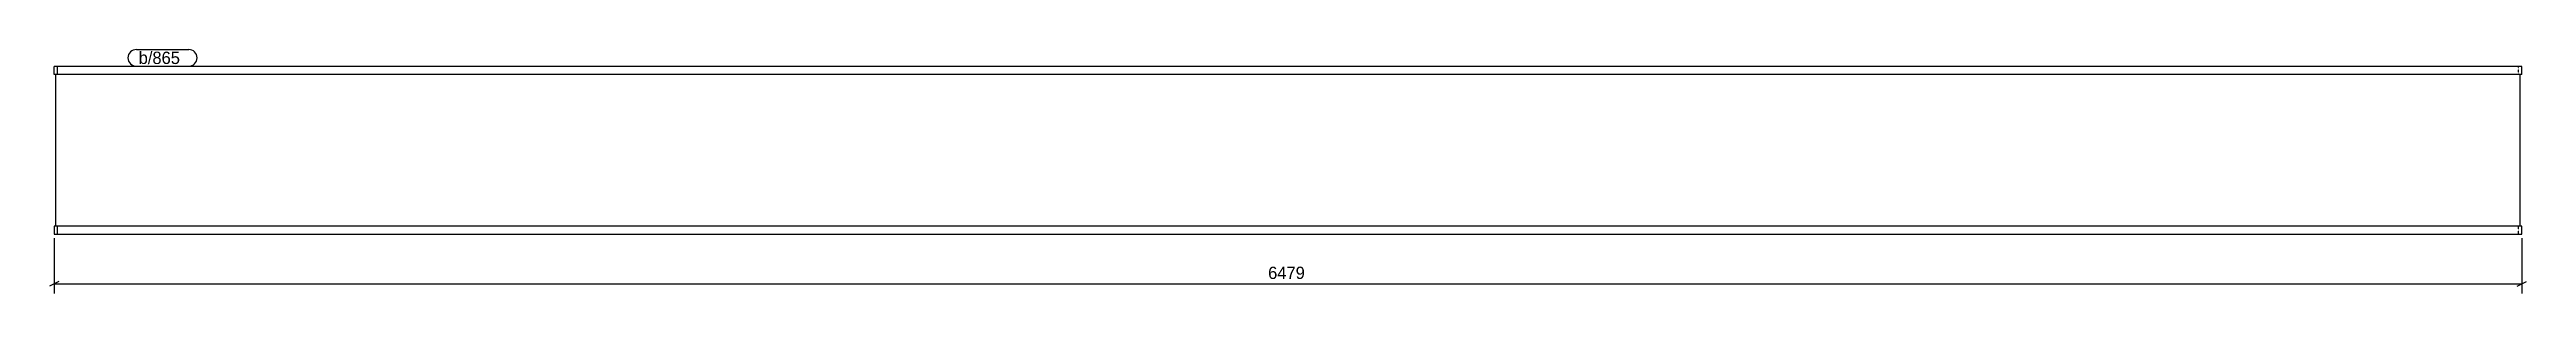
# Model space of a CAD drawing. Header units: millimetres. Extents: x 26 to 18208, y 32 to 744.
# Drawn here: x 11705 to 18208, y 32 to 673 of the extents above; entities that cross this region are included whole.
import ezdxf

# ---------------------------------------------------------------- set-up
doc = ezdxf.new("R2010")
doc.units = ezdxf.units.MM
doc.linetypes.add('DXK_LINE_DOT4', pattern=[0.9408, 0.4704, -0.4704])
doc.styles.add('Comic Sans MS', font='COMIC.TTF', dxfattribs={"height": 0.2})

msp = doc.modelspace()

# ---------------------------------------------------------------- linework, layer by layer
at = {"color": 7, "linetype": 'Continuous'}
for p, q in [((11716.7, 606.6), (11716.7, 627.6)), ((18196.1, 627.6), (11716.7, 627.6)), ((11720.9, 606.6), (11716.7, 606.6)), ((11720.9, 208.6), (11720.9, 606.6)), ((11721.2, 208.6), (11721.2, 606.6)), ((18196.1, 606.6), (11721.2, 606.6)), ((11725.4, 606.6), (11725.4, 627.6)), ((18192, 208.6), (18192, 606.6)), ((18196.1, 606.6), (18196.1, 627.6)), ((11716.7, 208.6), (11716.7, 187.6)), ((11720.9, 208.6), (11716.7, 208.6)), ((18196.1, 208.6), (11721.2, 208.6)), ((11725.4, 187.6), (11725.4, 208.6)), ((18196.1, 187.6), (18196.1, 208.6)), ((11716.7, 187.6), (18196.1, 187.6))]:
    msp.add_line(p, q, dxfattribs=at)
at = {"color": 7, "linetype": 'DXK_LINE_DOT4'}
for p, q in [((11721.2, 606.6), (11720.9, 606.6)), ((18187.5, 606.6), (18187.5, 627.6)), ((18191.6, 208.6), (18191.6, 606.6)), ((11721.2, 208.6), (11720.9, 208.6)), ((18187.5, 187.6), (18187.5, 208.6))]:
    msp.add_line(p, q, dxfattribs=at)
at = {"color": 8, "linetype": 'Continuous'}
for p, q in [((11716.7, 177.6), (11716.7, 32)), ((18196.1, 177.6), (18196.1, 32)), ((11728.7, 63.6), (11704.7, 51.6)), ((11716.7, 57.6), (18196.1, 57.6)), ((18184.1, 51.6), (18208.1, 63.6))]:
    msp.add_line(p, q, dxfattribs=at)

# ---------------------------------------------------------------- next in the draw order: wipeouts: each hides what was drawn before it
at = {"color": 0}
for points in [[(12064.1, 634.6), (12064.1, 666.6), (11938.7, 666.6), (11938.7, 634.6)], [(15015, 63.6), (15015, 108.4), (14897.9, 108.4), (14897.9, 63.6)]]:
    msp.add_wipeout(points, dxfattribs=at)

# ---------------------------------------------------------------- next in the draw order: texts
at = {"color": 3, "style": 'Comic Sans MS'}
msp.add_text('6479', height=32.38, dxfattribs=at).set_placement((14904.3, 70))

# ---------------------------------------------------------------- next in the draw order: wipeouts: each hides what was drawn before it
at = {"color": 0}
msp.add_wipeout([(12064.1, 634.6), (12064.1, 666.6), (11938.7, 666.6), (11938.7, 634.6)], dxfattribs=at)

# ---------------------------------------------------------------- next in the draw order: linework, layer by layer
at = {"color": 7, "linetype": 'Continuous'}
for p, q in [((11932.7, 672.6), (12070.1, 672.6)), ((11932.7, 628.6), (12070.1, 628.6))]:
    msp.add_line(p, q, dxfattribs=at)
for centre, start, end in [((11932.7, 650.6), 90, 270), ((12070.1, 650.6), 270, 90)]:
    msp.add_arc(centre, 22, start, end, dxfattribs=at)

# ---------------------------------------------------------------- next in the draw order: texts
at = {"color": 3, "style": 'Comic Sans MS'}
msp.add_text('b/865', height=32.38, dxfattribs=at).set_placement((11938.7, 634.6))

doc.saveas('drawing.dxf')
